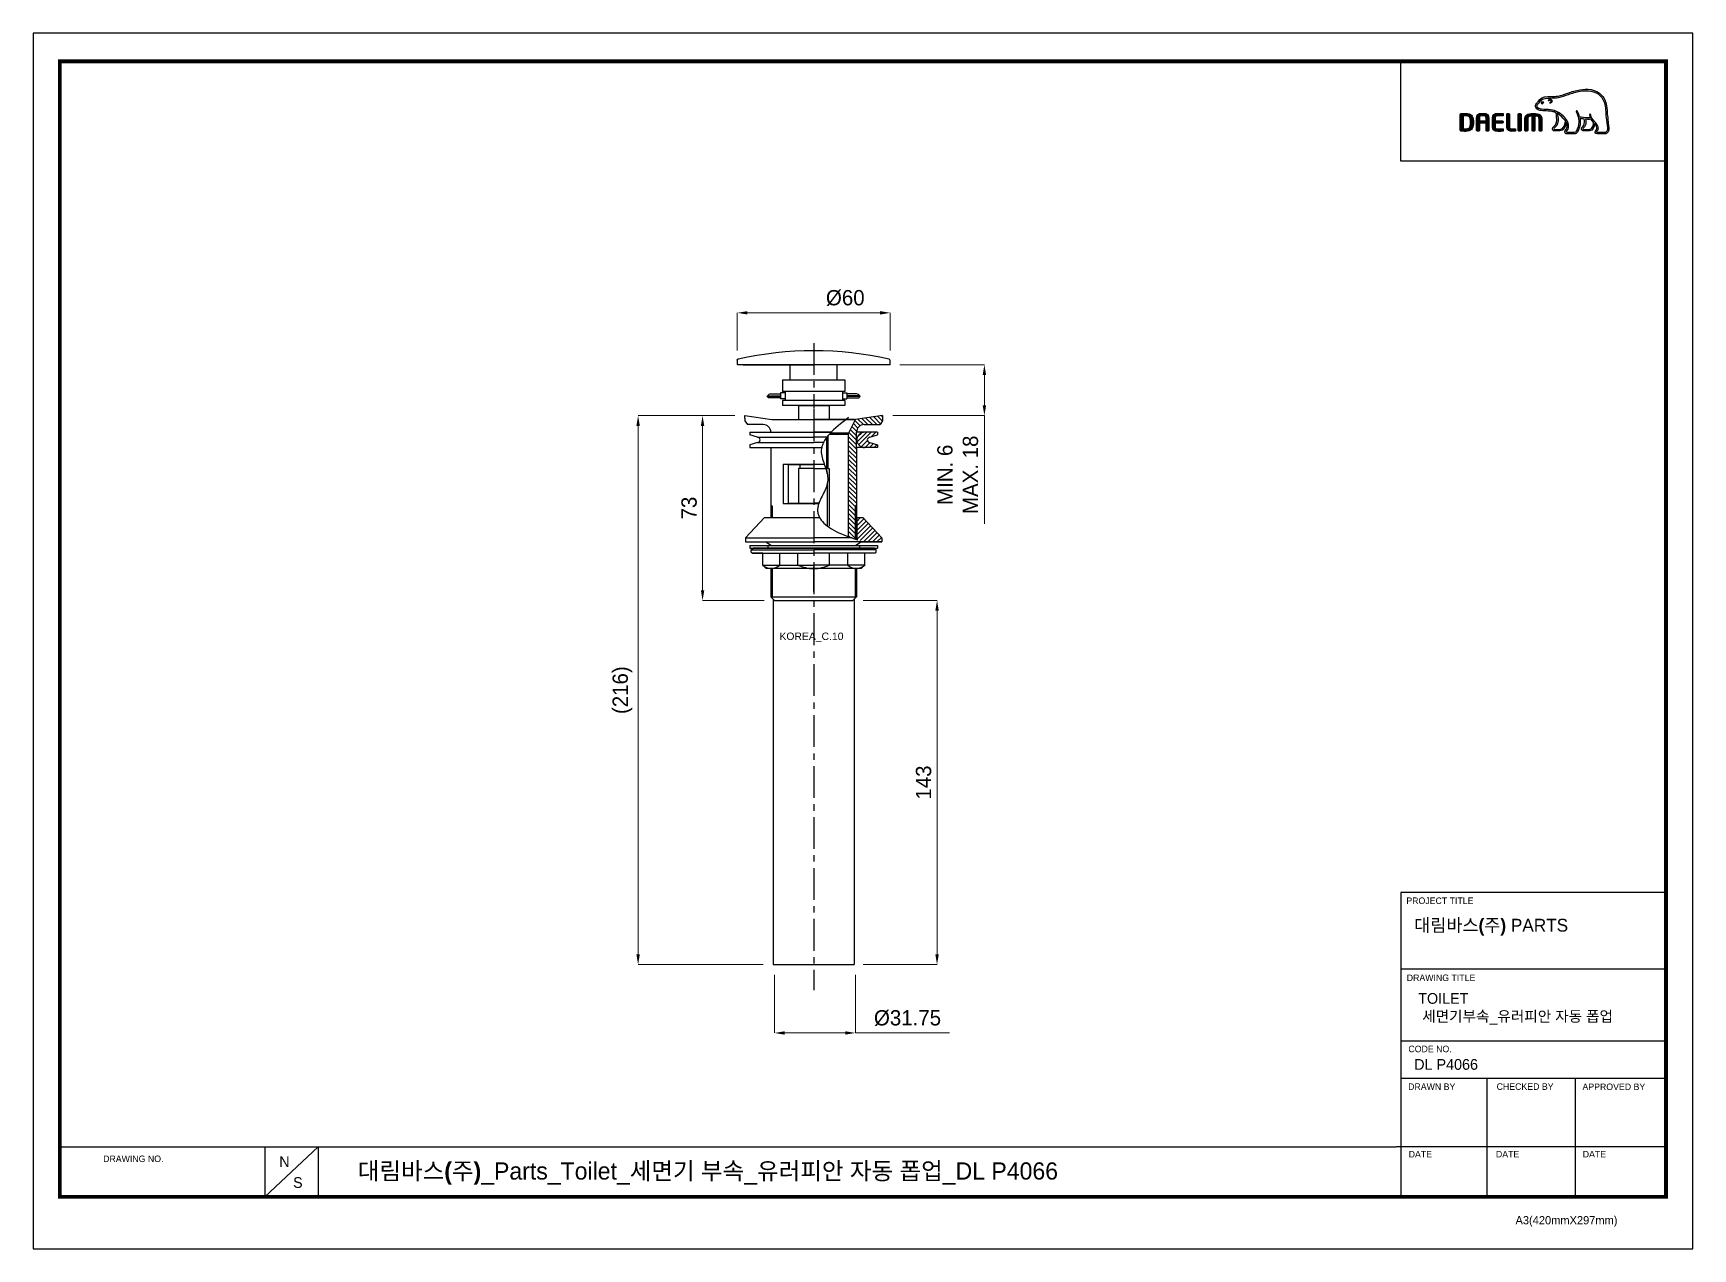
# Model space of a CAD drawing. Extents: x 0 to 651, y 0 to 477.
import ezdxf

# ---------------------------------------------------------------- set-up
doc = ezdxf.new("R2010")
doc.units = 0
doc.header["$LTSCALE"] = 10
doc.header["$MEASUREMENT"] = 0
doc.header["$PDMODE"] = 3
doc.header["$PDSIZE"] = -10
for name, pattern in [('CENTER', [2, 1.25, -0.25, 0.25, -0.25]), ('PHANTOM', [0.8, 0.45, -0.05, 0.1, -0.05, 0.1, -0.05]), ('PHANTOM2', [1.25, 0.625, -0.125, 0.125, -0.125, 0.125, -0.125])]:
    doc.linetypes.add(name, pattern=pattern)
doc.layers.get('0').update_dxf_attribs({"linetype": 'CONTINUOUS'})
doc.layers.get('DEFPOINTS').update_dxf_attribs({"linetype": 'CONTINUOUS'})
for name, color, linetype in [('1', 7, 'CONTINUOUS'), ('DEF_LAYER_ASSEM_MEMBER', 7, 'CONTINUOUS'), ('Layer 1', 7, 'CONTINUOUS'), ('Layer1', 1, 'CENTER'), ('Layer3', 2, 'CONTINUOUS'), ('레이어 1', 7, 'CONTINUOUS')]:
    doc.layers.add(name, color=color, linetype=linetype)
doc.layers.add('외형선', color=3, linetype='CONTINUOUS', lineweight=30)
doc.styles.add('Daelim Dimension', font='')
doc.styles.get("Standard").update_dxf_attribs({"font": ''})
doc.styles.get('Daelim Dimension').set_extended_font_data('나눔고딕')
doc.styles.get('Standard').set_extended_font_data('GulimChe')
doc.dimstyles.new('DEFAULT', dxfattribs={"dimscale": 2, "dimtxt": 2, "dimasz": 2, "dimexe": 0, "dimexo": 2, "dimgap": 1, "dimtad": 1, "dimdec": 0, "dimzin": 9, "dimdsep": 46, "dimtxsty": 'Daelim Dimension', "dimcen": 0.5, "dimclrd": 5, "dimclre": 5, "dimclrt": 256, "dimadec": 1, "dimazin": 0, "dimtfac": 1, "dimtdec": 0, "dimtix": 1, "dimtmove": 0, "dimatfit": 3, "dimfxl": 1, "dimtolj": 1, "dimtzin": 1, "dimlwd": 9, "dimlwe": 9, "dimarcsym": 0})

msp = doc.modelspace()

# ---------------------------------------------------------------- texts
at = {"color": 5, "ltscale": 40, "style": 'Daelim Dimension'}
for s, height, p in [('PROJECT TITLE', 2.56901, (538.628, 135.297)), ('DRAWING TITLE', 2.56901, (538.792, 105.061)), ('CODE NO.', 2.569, (539.437, 77.139)), ('DRAWN BY', 2.569, (539.336, 62.331)), ('CHECKED BY', 2.569, (574.046, 62.376)), ('APPROVED BY', 2.56901, (607.71, 62.293)), ('DRAWING NO.', 2.56901, (27.441, 34.032)), ('DATE', 2.569, (539.537, 35.853)), ('DATE', 2.569, (573.773, 35.853)), ('DATE', 2.569, (607.828, 35.853)), ('A3(420mmX297mm)', 3.24237, (581.453, 9.609))]:
    msp.add_text(s, height=height, dxfattribs=at).set_placement(p)
at = {"attachment_point": 1, "style": 'Daelim Dimension'}
for s, insert, char_height, width in [('{\\fPretendard Variable SemiBold|b0|i0|c129|p2;\\C7;대림바스(주)\\f나눔고딕|b0|i0|c129|p50; }PARTS', (541.683, 129.495), 5.036, 80.93993), (' TOILET\\P  세면기부속_유러피안 자동 폽업', (541.728, 100.349), 4.20412, 88.86379), ('DL P4066', (541.728, 74.457), 4.2041, 70.7511), ('N', (96.529, 36.289), 4.204, 5.86731), ('S', (101.935, 28.112), 4.204, 5.86731)]:
    msp.add_mtext(s, dxfattribs=dict(at, insert=insert, char_height=char_height, width=width))
at = {"color": 2, "insert": (127.34, 33.921), "char_height": 6.75663, "width": 305.05268, "attachment_point": 1, "style": 'Daelim Dimension'}
msp.add_mtext('{\\fPretendard Variable SemiBold|b0|i0|c129|p2;대림바스(주)}_Parts_Toilet_세면기 부속_유러피안 자동 폽업_DL P4066', dxfattribs=at)
at = {"layer": '1', "insert": (292.716, 241.807), "char_height": 2.916, "attachment_point": 1}
msp.add_mtext_dynamic_manual_height_columns('{\\fSwis721 BlkOul BT|b0|i0|c0|p82;KOREA_C.10}', width=20.43066, gutter_width=10.65, heights=[0], dxfattribs=at)

# ---------------------------------------------------------------- blocks, each defined once
blk = doc.blocks.new('*D6')
at = {"color": 5, "lineweight": 9, "ltscale": 0.5, "transparency": 16777216}
for p, q in [((275.17, 326.92), (262.57, 326.92)), ((262.57, 322.92), (262.57, 258.4)), ((286.77, 254.4), (262.57, 254.4))]:
    blk.add_line(p, q, dxfattribs=at)
at = {"color": 5, "ltscale": 0.5, "transparency": 16777216}
for points in [[(261.9, 322.92), (263.24, 322.92), (262.57, 326.92)], [(261.9, 258.4), (263.24, 258.4), (262.57, 254.4)]]:
    blk.add_solid(points, dxfattribs=at)
at = {"layer": 'DEFPOINTS', "color": 0, "ltscale": 0.5, "transparency": 16777216}
for p in [(279.17, 326.92), (262.57, 254.4), (290.77, 254.4)]:
    blk.add_point(p, dxfattribs=at)
at = {"color": 7, "ltscale": 0.5, "transparency": 16777216, "insert": (257.3, 290.66), "char_height": 6, "attachment_point": 5, "rotation": 90, "style": 'Daelim Dimension'}
blk.add_mtext('\\A1;73', dxfattribs=at)
blk = doc.blocks.new('*D5')
at = {"color": 5, "lineweight": 9, "ltscale": 0.5, "transparency": 16777216}
for p, q in [((339.97, 346.92), (373.12, 346.92)), ((373.12, 342.92), (373.12, 330.92)), ((337.17, 326.92), (373.12, 326.92)), ((373.12, 326.92), (373.12, 284.52))]:
    blk.add_line(p, q, dxfattribs=at)
at = {"color": 5, "ltscale": 0.5, "transparency": 16777216}
for points in [[(372.46, 342.92), (373.79, 342.92), (373.12, 346.92)], [(372.46, 330.92), (373.79, 330.92), (373.12, 326.92)]]:
    blk.add_solid(points, dxfattribs=at)
at = {"layer": 'DEFPOINTS', "color": 0, "ltscale": 0.5, "transparency": 16777216}
for p in [(335.97, 346.92), (333.17, 326.92), (373.12, 326.92)]:
    blk.add_point(p, dxfattribs=at)
at = {"color": 7, "ltscale": 0.5, "transparency": 16777216, "insert": (362.67, 303.72), "char_height": 6, "attachment_point": 5, "rotation": 90, "style": 'Daelim Dimension'}
blk.add_mtext('\\A1;MIN. 6\\PMAX. 18', dxfattribs=at)
blk = doc.blocks.new('*D7')
at = {"color": 5, "lineweight": 9, "ltscale": 0.5, "transparency": 16777216}
for p, q in [((275.17, 326.92), (237.28, 326.92)), ((237.28, 322.92), (237.28, 115.5)), ((286.3, 111.5), (237.28, 111.5))]:
    blk.add_line(p, q, dxfattribs=at)
at = {"color": 5, "ltscale": 0.5, "transparency": 16777216}
for points in [[(236.62, 322.92), (237.95, 322.92), (237.28, 326.92)], [(236.62, 115.5), (237.95, 115.5), (237.28, 111.5)]]:
    blk.add_solid(points, dxfattribs=at)
at = {"layer": 'DEFPOINTS', "color": 0, "ltscale": 0.5, "transparency": 16777216}
for p in [(279.17, 326.92), (237.28, 111.5), (290.3, 111.5)]:
    blk.add_point(p, dxfattribs=at)
at = {"color": 7, "ltscale": 0.5, "transparency": 16777216, "insert": (231.17, 219.21), "char_height": 6, "attachment_point": 5, "rotation": 90, "style": 'Daelim Dimension'}
blk.add_mtext('\\A1;(216)', dxfattribs=at)
blk = doc.blocks.new('*D8')
at = {"color": 5, "lineweight": 9, "ltscale": 0.5, "transparency": 16777216}
for p, q in [((325.57, 254.4), (354.55, 254.4)), ((354.55, 250.4), (354.55, 115.5)), ((325.57, 111.5), (354.55, 111.5))]:
    blk.add_line(p, q, dxfattribs=at)
at = {"color": 5, "ltscale": 0.5, "transparency": 16777216}
for points in [[(353.88, 250.4), (355.22, 250.4), (354.55, 254.4)], [(353.88, 115.5), (355.22, 115.5), (354.55, 111.5)]]:
    blk.add_solid(points, dxfattribs=at)
at = {"layer": 'DEFPOINTS', "color": 0, "ltscale": 0.5, "transparency": 16777216}
for p in [(321.57, 254.4), (321.57, 111.5), (354.55, 111.5)]:
    blk.add_point(p, dxfattribs=at)
at = {"color": 7, "ltscale": 0.5, "transparency": 16777216, "insert": (349.28, 182.95), "char_height": 6, "attachment_point": 5, "rotation": 90, "style": 'Daelim Dimension'}
blk.add_mtext('\\A1;143', dxfattribs=at)
blk = doc.blocks.new('*D9')
at = {"color": 5, "lineweight": 9, "ltscale": 0.5, "transparency": 16777216}
for p, q in [((276.17, 352.55), (276.17, 367.27)), ((280.17, 367.27), (332.17, 367.27)), ((336.17, 352.55), (336.17, 367.27))]:
    blk.add_line(p, q, dxfattribs=at)
at = {"color": 5, "ltscale": 0.5, "transparency": 16777216}
for points in [[(280.17, 367.94), (280.17, 366.6), (276.17, 367.27)], [(332.17, 367.94), (332.17, 366.6), (336.17, 367.27)]]:
    blk.add_solid(points, dxfattribs=at)
at = {"layer": 'DEFPOINTS', "color": 0, "ltscale": 0.5, "transparency": 16777216}
for p in [(336.17, 367.27), (276.17, 348.55), (336.17, 348.55)]:
    blk.add_point(p, dxfattribs=at)
at = {"color": 7, "ltscale": 0.5, "transparency": 16777216, "insert": (318.55, 373.1), "char_height": 6, "attachment_point": 5, "style": 'Daelim Dimension'}
blk.add_mtext('\\A1;%%C60', dxfattribs=at)
blk = doc.blocks.new('*D10')
at = {"color": 5, "lineweight": 9, "ltscale": 0.5, "transparency": 16777216}
for p, q in [((290.77, 107.5), (290.77, 84.7)), ((322.52, 107.5), (322.52, 84.7)), ((294.77, 84.7), (318.52, 84.7)), ((322.52, 84.7), (359.4, 84.7))]:
    blk.add_line(p, q, dxfattribs=at)
at = {"color": 5, "ltscale": 0.5, "transparency": 16777216}
for points in [[(294.77, 85.37), (294.77, 84.04), (290.77, 84.7)], [(318.52, 85.37), (318.52, 84.04), (322.52, 84.7)]]:
    blk.add_solid(points, dxfattribs=at)
at = {"layer": 'DEFPOINTS', "color": 0, "ltscale": 0.5, "transparency": 16777216}
for p in [(290.77, 111.5), (322.52, 111.5), (322.52, 84.7)]:
    blk.add_point(p, dxfattribs=at)
at = {"color": 7, "ltscale": 0.5, "transparency": 16777216, "insert": (342.96, 90.54), "char_height": 6, "attachment_point": 5, "style": 'Daelim Dimension'}
blk.add_mtext('\\A1;%%c31.75', dxfattribs=at)

# ---------------------------------------------------------------- dimensions: what is measured, and where the dimension line sits
at = {"ltscale": 0.5}
for base, p1, p2, text, override, picture, middle in [((336.171, 367.269), (276.171, 348.552), (336.171, 348.552), '%%C<>', {"dimtxt": 3, "dimclrt": 7}, '*D9', (318.547, 367.269)), ((322.521, 84.703), (290.771, 111.503), (322.521, 111.503), '%%c<>', {"dimtxt": 3, "dimdec": 2, "dimclrt": 7}, '*D10', (342.959, 84.703))]:
    dim = msp.add_linear_dim(base=base, p1=p1, p2=p2, text=text, dimstyle='DEFAULT', override=override, dxfattribs=at)
    dim.commit()
    dim.dimension.update_dxf_attribs({"geometry": picture, "text_midpoint": middle, "dimtype": 160})
dim = msp.add_linear_dim(base=(373.123, 326.921), p1=(335.971, 346.921), p2=(333.171, 326.921), angle=90, text='MIN. 6\\PMAX. 18', dimstyle='DEFAULT', override={"dimtxt": 3, "dimclrt": 7}, dxfattribs=at)
dim.commit()
dim.dimension.update_dxf_attribs({"geometry": '*D5', "text_midpoint": (373.123, 303.72), "dimtype": 160})
dim = msp.add_linear_dim(base=(237.285, 111.503), p1=(279.171, 326.921), p2=(290.296, 111.503), angle=90, text='(216)', dimstyle='DEFAULT', override={"dimtxt": 3, "dimclrt": 7}, dxfattribs=at)
dim.commit()
dim.dimension.update_dxf_attribs({"geometry": '*D7', "text_midpoint": (231.173, 219.212)})
for base, p1, p2, picture, middle in [((262.572, 254.403), (279.171, 326.921), (290.771, 254.403), '*D6', (257.301, 290.662)), ((354.551, 111.503), (321.571, 254.403), (321.571, 111.503), '*D8', (349.281, 182.953))]:
    dim = msp.add_linear_dim(base=base, p1=p1, p2=p2, angle=90, dimstyle='DEFAULT', override={"dimtxt": 3, "dimclrt": 7}, dxfattribs=at)
    dim.commit()
    dim.dimension.update_dxf_attribs({"geometry": picture, "text_midpoint": middle})

# ---------------------------------------------------------------- hatches: boundary and pattern name
at = {"layer": '1'}
h = msp.add_hatch(dxfattribs=at)
h.set_pattern_fill('ANSI31', color=256, scale=10, angle=90)
h.set_pattern_definition([(135, (271.7598, 52.0529), (-0.8838835, -0.8838835), [])])
edge = h.paths.add_edge_path()
edge.add_line((322.971, 314.421), (322.971, 320.421))
edge.add_arc((325.971, 320.421), 3, 90.182742, 180, ccw=False)
edge.add_line((325.962, 323.421), (332.171, 323.421))
edge.add_line((332.171, 323.421), (333.171, 324.921))
edge.add_line((333.171, 324.921), (333.171, 326.921))
edge.add_line((333.171, 326.921), (322.562, 325.421))
edge.add_line((322.562, 325.421), (319.965, 320.13))
edge.add_arc((320.862, 319.689), 1, 153.853159, 180)
edge.add_line((319.862, 319.689), (319.862, 279.419))
edge.add_spline(control_points=[(319.862, 279.419), (320.31, 279.251), (320.766, 279.085), (321.229, 278.921)], knot_values=[59.3733795, 59.3733795, 59.3733795, 59.3733795, 60.5165772, 60.5165772, 60.5165772, 60.5165772], degree=3, periodic=0)
edge.add_spline(control_points=[(321.229, 278.921), (321.638, 278.777), (322.052, 278.634), (322.471, 278.492)], knot_values=[60.5165772, 60.5165772, 60.5165772, 60.5165772, 61.5254976, 61.5254976, 61.5254976, 61.5254976], degree=3, periodic=0)
edge.add_line((322.471, 278.492), (322.471, 291.421))
edge.add_line((322.471, 291.421), (322.971, 291.921))
edge.add_line((322.971, 291.921), (322.971, 314.421))
h = msp.add_hatch(dxfattribs=at)
h.set_pattern_fill('ANSI31', color=256, scale=10)
h.set_pattern_definition([(45, (-1017.5262, 526.2397), (-0.8838835, 0.8838835), [])])
edge = h.paths.add_edge_path()
edge.add_line((328.171, 318.421), (331.171, 319.421))
edge.add_line((331.171, 319.421), (331.171, 320.421))
edge.add_line((331.171, 320.421), (326.071, 320.421))
edge.add_spline(control_points=[(326.071, 320.421), (320.071, 320.421), (320.071, 314.421), (326.071, 314.421)], knot_values=[0, 0, 0, 0, 1, 1, 1, 1], weights=[1, 0.3333333, 0.3333333, 1], degree=3, periodic=0)
edge.add_line((326.071, 314.421), (331.171, 314.421))
edge.add_line((331.171, 314.421), (331.171, 315.421))
edge.add_line((331.171, 315.421), (328.171, 316.421))
edge.add_arc((328.171, 317.421), 1, 90, 270, ccw=False)
h = msp.add_hatch(dxfattribs=at)
h.set_pattern_fill('ANSI31', color=256, scale=10)
h.set_pattern_definition([(45, (271.7598, 52.0529), (-0.8838835, 0.8838835), [])])
edge = h.paths.add_edge_path()
edge.add_line((325.421, 286.921), (323.071, 286.921))
edge.add_line((323.071, 286.921), (323.071, 278.291))
edge.add_spline(control_points=[(323.071, 278.291), (323.964, 277.996), (324.877, 277.706), (325.807, 277.421)], knot_values=[62.0040833, 62.0040833, 62.0040833, 62.0040833, 64.1281314, 64.1281314, 64.1281314, 64.1281314], degree=3, periodic=0)
edge.add_line((325.807, 277.421), (332.921, 277.421))
edge.add_line((332.921, 277.421), (332.921, 278.921))
edge.add_line((332.921, 278.921), (325.421, 286.921))
at = {"layer": '레이어 1'}
h = msp.add_hatch(color=5, dxfattribs=at)
h.dxf.hatch_style = 1
edge = h.paths.add_edge_path(flags=16)
edge.add_spline(control_points=[(617.136, 438.367), (616.852, 438.053), (616.496, 438.05), (616.481, 438.05), (616.481, 438.05), (613.626, 438.05), (613.626, 438.05), (613.522, 438.05), (613.441, 438.076), (613.39, 438.128), (613.346, 438.17), (613.325, 438.234), (613.325, 438.314), (613.325, 438.475), (613.443, 438.623), (613.568, 438.78), (613.683, 438.929), (613.793, 439.07), (613.855, 439.243), (614.011, 439.664), (613.995, 440.112), (613.808, 440.508), (613.471, 441.223), (612.971, 441.784), (612.487, 442.327), (612.487, 442.327), (612.323, 442.508), (612.323, 442.509), (611.693, 443.211), (611.042, 443.938), (610.99, 444.922), (610.978, 445.117), (610.888, 445.235), (610.763, 445.23), (610.763, 445.23), (610.578, 445.141), (610.574, 445.141), (610.524, 445.086), (610.496, 445.004), (610.496, 444.91), (610.496, 444.91), (610.498, 444.876), (610.498, 444.876), (610.523, 444.52), (610.608, 444.171), (610.757, 443.808), (610.757, 443.808), (610.772, 443.772), (610.772, 443.772), (610.772, 443.772), (610.733, 443.77), (610.733, 443.77), (608.901, 443.698), (607.105, 444.044), (606.576, 444.171), (606.251, 445.482), (605.722, 446.351), (605.699, 446.387), (605.658, 446.456), (605.593, 446.508), (605.53, 446.526), (605.53, 446.526), (605.375, 446.503), (605.356, 446.5), (605.343, 446.481), (605.316, 446.445), (605.257, 446.365), (605.257, 446.365), (605.249, 446.301), (605.249, 446.301), (605.249, 446.301), (605.298, 446.128), (605.298, 446.128), (605.338, 446.059), (606.279, 444.411), (606.279, 442.228), (606.279, 440.881), (605.925, 439.611), (605.227, 438.452), (605.06, 438.174), (604.841, 438.05), (604.514, 438.05), (604.514, 438.05), (601.7, 438.05), (601.7, 438.05), (601.607, 438.05), (601.412, 438.116), (601.412, 438.319), (601.412, 438.431), (601.516, 438.615), (601.69, 438.809), (602.862, 440.115), (602.186, 442.154), (601.061, 443.498), (599.975, 444.793), (598.203, 446.424), (595.927, 446.829), (595.12, 446.97), (593.795, 447.049), (592.724, 447.112), (592.724, 447.112), (591.642, 447.176), (591.642, 447.176), (591.087, 447.219), (590.169, 447.56), (589.89, 448.089), (589.772, 448.308), (589.785, 448.531), (589.933, 448.786), (590.026, 448.94), (590.154, 449.073), (590.315, 449.234), (590.493, 449.414), (590.676, 449.6), (590.818, 449.846), (590.818, 449.846), (590.859, 449.923), (590.859, 449.923), (591.402, 450.962), (592.522, 451.511), (594.187, 451.555), (594.187, 451.555), (595.127, 451.566), (595.127, 451.566), (596.158, 451.571), (597.328, 451.577), (598.29, 451.784), (599.64, 452.074), (600.995, 452.537), (602.191, 452.945), (602.191, 452.945), (602.229, 452.957), (602.229, 452.957), (603.708, 453.463), (605.237, 453.986), (606.8, 454.24), (609.302, 454.654), (612.738, 454.641), (614.9, 452.214), (615.899, 451.091), (616.514, 449.545), (616.726, 447.62), (616.726, 447.62), (616.718, 447.627), (616.711, 447.633), (616.728, 447.595), (616.744, 447.379), (616.833, 446.155), (616.859, 445.566), (616.886, 444.957), (617.04, 443.828), (617.04, 443.828), (617.476, 440.05), (617.476, 440.05), (617.476, 440.05), (617.502, 439.591), (617.502, 439.591), (617.502, 439.049), (617.379, 438.637), (617.136, 438.367)], knot_values=[0, 0, 0, 0, 1, 1, 1, 2, 2, 2, 3, 3, 3, 4, 4, 4, 5, 5, 5, 6, 6, 6, 7, 7, 7, 8, 8, 8, 9, 9, 9, 10, 10, 10, 11, 11, 11, 12, 12, 12, 13, 13, 13, 14, 14, 14, 15, 15, 15, 16, 16, 16, 17, 17, 17, 18, 18, 18, 19, 19, 19, 20, 20, 20, 21, 21, 21, 22, 22, 22, 23, 23, 23, 24, 24, 24, 25, 25, 25, 26, 26, 26, 27, 27, 27, 28, 28, 28, 29, 29, 29, 30, 30, 30, 31, 31, 31, 32, 32, 32, 33, 33, 33, 34, 34, 34, 35, 35, 35, 36, 36, 36, 37, 37, 37, 38, 38, 38, 39, 39, 39, 40, 40, 40, 41, 41, 41, 42, 42, 42, 43, 43, 43, 44, 44, 44, 45, 45, 45, 46, 46, 46, 47, 47, 47, 48, 48, 48, 49, 49, 49, 50, 50, 50, 51, 51, 51, 52, 52, 52, 53, 53, 53, 53], degree=3, periodic=0)
edge = h.paths.add_edge_path(flags=16)
edge.add_spline(control_points=[(610.538, 439.183), (610.538, 439.183), (608.209, 439.183), (608.209, 439.183), (608.037, 439.183), (607.901, 439.321), (607.901, 439.496), (607.901, 439.618), (608.007, 439.774), (608.108, 439.881), (608.582, 440.334), (609.066, 440.959), (609.066, 442.144), (609.066, 442.144), (609.036, 442.682), (609.036, 442.684), (609.036, 442.684), (608.95, 443.208), (608.95, 443.208), (608.95, 443.208), (608.944, 443.24), (608.944, 443.24), (608.944, 443.24), (608.979, 443.238), (608.979, 443.238), (609.413, 443.207), (610.258, 443.16), (611.064, 443.198), (611.269, 442.872), (611.599, 442.453), (612.081, 441.895), (612.059, 441.617), (611.829, 439.183), (610.538, 439.183)], knot_values=[0, 0, 0, 0, 1, 1, 1, 2, 2, 2, 3, 3, 3, 4, 4, 4, 5, 5, 5, 6, 6, 6, 7, 7, 7, 8, 8, 8, 9, 9, 9, 10, 10, 10, 11, 11, 11, 11], degree=3, periodic=0)
edge = h.paths.add_edge_path(flags=16)
edge.add_spline(control_points=[(598.855, 439.183), (598.855, 439.183), (596.811, 439.183), (596.811, 439.183), (596.658, 439.183), (596.493, 439.309), (596.493, 439.496), (596.493, 439.609), (596.588, 439.749), (596.761, 439.889), (597.278, 440.301), (598.062, 440.924), (598.147, 442.646), (598.147, 442.646), (598.159, 443.115), (598.159, 443.115), (598.159, 443.848), (597.991, 444.732), (597.832, 445.522), (597.832, 445.522), (597.806, 445.602), (597.806, 445.602), (597.806, 445.602), (597.873, 445.55), (597.873, 445.55), (598.177, 445.362), (599.847, 444.231), (601.031, 442.56), (600.933, 441.769), (600.487, 439.183), (598.855, 439.183)], knot_values=[0, 0, 0, 0, 1, 1, 1, 2, 2, 2, 3, 3, 3, 4, 4, 4, 5, 5, 5, 6, 6, 6, 7, 7, 7, 8, 8, 8, 9, 9, 9, 10, 10, 10, 10], degree=3, periodic=0)
edge = h.paths.add_edge_path()
edge.add_spline(control_points=[(618.053, 440.107), (618.052, 440.112), (617.619, 443.906), (617.619, 443.906), (617.458, 445.04), (617.435, 445.644), (617.414, 446.18), (617.414, 446.18), (617.307, 447.678), (617.307, 447.679), (617.079, 449.729), (616.415, 451.385), (615.334, 452.596), (612.998, 455.22), (609.352, 455.248), (606.704, 454.811), (605.08, 454.543), (603.527, 454.013), (602.027, 453.499), (602.027, 453.499), (601.978, 453.482), (601.978, 453.482), (600.805, 453.082), (599.473, 452.626), (598.167, 452.348), (597.269, 452.156), (596.145, 452.147), (595.151, 452.142), (595.151, 452.142), (594.168, 452.13), (594.168, 452.13), (592.28, 452.084), (590.993, 451.43), (590.343, 450.187), (590.343, 450.187), (590.314, 450.134), (590.314, 450.134), (590.207, 449.945), (590.047, 449.785), (589.904, 449.642), (589.747, 449.484), (589.57, 449.306), (589.435, 449.076), (589.299, 448.845), (589.23, 448.612), (589.23, 448.383), (589.23, 448.19), (589.279, 448), (589.376, 447.819), (589.777, 447.061), (590.923, 446.652), (591.606, 446.603), (591.606, 446.603), (592.612, 446.54), (592.636, 446.538), (593.642, 446.481), (595.02, 446.402), (595.824, 446.259), (596.294, 446.176), (596.829, 446.008), (597.321, 445.776), (597.356, 445.648), (597.612, 444.512), (597.612, 443.115), (597.612, 443.115), (597.601, 442.671), (597.601, 442.671), (597.527, 441.198), (596.884, 440.683), (596.414, 440.307), (596.366, 440.269), (595.947, 439.921), (595.917, 439.502), (595.895, 439.265), (595.963, 439.049), (596.107, 438.893), (596.263, 438.725), (596.5, 438.64), (596.811, 438.64), (596.811, 438.64), (598.855, 438.64), (598.855, 438.64), (600.384, 438.64), (601.141, 440.287), (601.371, 441.83), (601.371, 441.83), (601.376, 442.047), (601.376, 442.047), (601.376, 442.047), (601.439, 441.938), (601.439, 441.938), (601.635, 441.502), (601.753, 440.98), (601.753, 440.587), (601.753, 440.035), (601.583, 439.553), (601.258, 439.194), (601.176, 439.113), (600.767, 438.689), (600.767, 438.266), (600.767, 438.266), (600.771, 438.196), (600.771, 438.196), (600.829, 437.696), (601.234, 437.473), (601.61, 437.473), (601.61, 437.473), (604.514, 437.473), (604.514, 437.473), (605.038, 437.473), (605.456, 437.709), (605.724, 438.154), (606.464, 439.381), (606.838, 440.714), (606.838, 442.114), (606.838, 442.551), (606.797, 443.017), (606.716, 443.501), (606.716, 443.501), (606.709, 443.54), (606.709, 443.54), (606.709, 443.54), (606.748, 443.532), (606.748, 443.532), (607.097, 443.464), (607.659, 443.366), (608.354, 443.291), (608.354, 443.291), (608.374, 443.289), (608.374, 443.289), (608.374, 443.289), (608.468, 442.757), (608.468, 442.757), (608.468, 442.757), (608.488, 442.63), (608.488, 442.628), (608.488, 442.628), (608.516, 442.157), (608.516, 442.157), (608.516, 441.027), (608.003, 440.535), (607.727, 440.272), (607.723, 440.268), (607.338, 439.877), (607.296, 439.53), (607.296, 439.53), (607.283, 439.423), (607.283, 439.423), (607.283, 439.314), (607.311, 439.1), (607.501, 438.903), (607.669, 438.728), (607.929, 438.64), (608.275, 438.64), (608.275, 438.64), (610.538, 438.64), (610.538, 438.64), (611.912, 438.64), (612.326, 440.387), (612.492, 441.366), (612.492, 441.366), (612.5, 441.467), (612.5, 441.467), (612.5, 441.467), (612.554, 441.393), (612.554, 441.393), (612.871, 440.988), (613.149, 440.538), (613.283, 440.259), (613.353, 440.113), (613.391, 439.951), (613.391, 439.789), (613.391, 439.789), (613.34, 439.462), (613.34, 439.462), (613.287, 439.284), (613.166, 439.12), (613.047, 438.962), (612.873, 438.736), (612.693, 438.501), (612.693, 438.216), (612.693, 438.216), (612.71, 438.059), (612.71, 438.059), (612.793, 437.681), (613.099, 437.473), (613.572, 437.473), (613.572, 437.473), (616.479, 437.473), (616.479, 437.473), (616.543, 437.473), (617.111, 437.487), (617.556, 437.968), (617.911, 438.353), (618.084, 438.882), (618.084, 439.584), (618.084, 439.584), (618.053, 440.105), (618.053, 440.107)], knot_values=[0, 0, 0, 0, 1, 1, 1, 2, 2, 2, 3, 3, 3, 4, 4, 4, 5, 5, 5, 6, 6, 6, 7, 7, 7, 8, 8, 8, 9, 9, 9, 10, 10, 10, 11, 11, 11, 12, 12, 12, 13, 13, 13, 14, 14, 14, 15, 15, 15, 16, 16, 16, 17, 17, 17, 18, 18, 18, 19, 19, 19, 20, 20, 20, 21, 21, 21, 22, 22, 22, 23, 23, 23, 24, 24, 24, 25, 25, 25, 26, 26, 26, 27, 27, 27, 28, 28, 28, 29, 29, 29, 30, 30, 30, 31, 31, 31, 32, 32, 32, 33, 33, 33, 34, 34, 34, 35, 35, 35, 36, 36, 36, 37, 37, 37, 38, 38, 38, 39, 39, 39, 40, 40, 40, 41, 41, 41, 42, 42, 42, 43, 43, 43, 44, 44, 44, 45, 45, 45, 46, 46, 46, 47, 47, 47, 48, 48, 48, 49, 49, 49, 50, 50, 50, 51, 51, 51, 52, 52, 52, 53, 53, 53, 54, 54, 54, 55, 55, 55, 56, 56, 56, 57, 57, 57, 58, 58, 58, 59, 59, 59, 60, 60, 60, 61, 61, 61, 62, 62, 62, 63, 63, 63, 64, 64, 64, 65, 65, 65, 66, 66, 66, 66], degree=3, periodic=0)
edge = h.paths.add_edge_path(flags=0)
edge.add_spline(control_points=[(591.557, 449.918), (591.557, 449.918), (591.979, 450.109), (592.503, 449.907), (592.503, 449.907), (592.568, 449.88), (592.484, 449.76), (592.229, 449.417), (591.977, 449.343), (591.977, 449.343), (591.977, 449.343), (591.795, 449.279), (591.693, 449.403), (591.486, 449.646), (591.479, 449.787), (591.479, 449.787), (591.479, 449.787), (591.458, 449.892), (591.557, 449.918)], knot_values=[0, 0, 0, 0, 1, 1, 1, 2, 2, 2, 3, 3, 3, 4, 4, 4, 5, 5, 5, 6, 6, 6, 6], degree=3, periodic=0)
edge = h.paths.add_edge_path(flags=0)
edge.add_spline(control_points=[(594.347, 450.696), (594.284, 450.627), (594.279, 450.512), (594.347, 450.451), (594.413, 450.392), (594.526, 450.408), (594.589, 450.477), (594.623, 450.512), (594.97, 450.924), (595.269, 450.713), (595.379, 450.635), (595.424, 450.523), (595.408, 450.379), (595.382, 450.148), (595.182, 449.886), (595.042, 449.796), (594.963, 449.748), (594.912, 449.646), (594.949, 449.563), (594.986, 449.481), (595.09, 449.456), (595.175, 449.495), (595.425, 449.615), (595.741, 450.016), (595.785, 450.389), (595.813, 450.649), (595.697, 450.862), (595.489, 451.005), (595.042, 451.323), (594.535, 450.898), (594.347, 450.696)], knot_values=[0, 0, 0, 0, 1, 1, 1, 2, 2, 2, 3, 3, 3, 4, 4, 4, 5, 5, 5, 6, 6, 6, 7, 7, 7, 8, 8, 8, 9, 9, 9, 10, 10, 10, 10], degree=3, periodic=0)
edge = h.paths.add_edge_path(flags=0)
edge.add_spline(control_points=[(594.29, 450.386), (594.29, 450.386), (594.29, 450.386), (594.29, 450.386), (594.29, 450.386), (594.29, 450.386), (594.29, 450.386)], knot_values=[0, 0, 0, 0, 1, 1, 1, 2, 2, 2, 2], degree=3, periodic=0)
h = msp.add_hatch(color=5, dxfattribs=at)
h.dxf.hatch_style = 2
edge = h.paths.add_edge_path()
edge.add_spline(control_points=[(591.557, 449.918), (591.557, 449.918), (591.979, 450.109), (592.503, 449.907), (592.503, 449.907), (592.568, 449.88), (592.484, 449.76), (592.229, 449.417), (591.977, 449.343), (591.977, 449.343), (591.977, 449.343), (591.795, 449.279), (591.693, 449.403), (591.486, 449.646), (591.479, 449.787), (591.479, 449.787), (591.479, 449.787), (591.458, 449.892), (591.557, 449.918)], knot_values=[0, 0, 0, 0, 1, 1, 1, 2, 2, 2, 3, 3, 3, 4, 4, 4, 5, 5, 5, 6, 6, 6, 6], degree=3, periodic=0)
h = msp.add_hatch(color=5, dxfattribs=at)
h.dxf.hatch_style = 2
edge = h.paths.add_edge_path()
edge.add_spline(control_points=[(594.347, 450.696), (594.284, 450.627), (594.279, 450.512), (594.347, 450.451), (594.413, 450.392), (594.526, 450.408), (594.589, 450.477), (594.623, 450.512), (594.97, 450.924), (595.269, 450.713), (595.379, 450.635), (595.424, 450.523), (595.408, 450.379), (595.382, 450.148), (595.182, 449.886), (595.042, 449.796), (594.963, 449.748), (594.912, 449.646), (594.949, 449.563), (594.986, 449.481), (595.09, 449.456), (595.175, 449.495), (595.425, 449.615), (595.741, 450.016), (595.785, 450.389), (595.813, 450.649), (595.697, 450.862), (595.489, 451.005), (595.042, 451.323), (594.535, 450.898), (594.347, 450.696)], knot_values=[0, 0, 0, 0, 1, 1, 1, 2, 2, 2, 3, 3, 3, 4, 4, 4, 5, 5, 5, 6, 6, 6, 7, 7, 7, 8, 8, 8, 9, 9, 9, 10, 10, 10, 10], degree=3, periodic=0)
h = msp.add_hatch(color=5, dxfattribs=at)
h.dxf.hatch_style = 2
edge = h.paths.add_edge_path()
edge.add_spline(control_points=[(563.818, 441.401), (563.818, 440.075), (563.213, 439.43), (561.967, 439.43), (561.967, 439.43), (561.115, 439.445), (560.893, 439.449), (560.893, 439.449), (560.893, 444.534), (560.893, 444.534), (561.335, 444.578), (561.962, 444.586), (561.968, 444.586), (563.247, 444.586), (563.818, 443.978), (563.818, 442.616), (563.818, 442.616), (563.818, 441.401), (563.818, 441.401)], knot_values=[0, 0, 0, 0, 1, 1, 1, 2, 2, 2, 3, 3, 3, 4, 4, 4, 5, 5, 5, 6, 6, 6, 6], degree=3, periodic=0)
edge = h.paths.add_edge_path()
edge.add_spline(control_points=[(561.967, 445.541), (561.276, 445.541), (560.379, 445.499), (560.085, 445.451), (559.901, 445.42), (559.783, 445.283), (559.783, 445.101), (559.783, 445.101), (559.783, 438.915), (559.783, 438.915), (559.783, 438.724), (559.902, 438.59), (560.094, 438.564), (560.372, 438.517), (561.266, 438.475), (561.967, 438.475), (563.898, 438.475), (564.918, 439.487), (564.918, 441.401), (564.918, 441.401), (564.918, 442.616), (564.918, 442.616), (564.918, 444.53), (563.898, 445.541), (561.967, 445.541)], knot_values=[0, 0, 0, 0, 1, 1, 1, 2, 2, 2, 3, 3, 3, 4, 4, 4, 5, 5, 5, 6, 6, 6, 7, 7, 7, 8, 8, 8, 8], degree=3, periodic=0)
h = msp.add_hatch(color=5, dxfattribs=at)
h.dxf.hatch_style = 2
edge = h.paths.add_edge_path()
edge.add_spline(control_points=[(569.897, 442.623), (569.897, 442.623), (567.294, 442.623), (567.294, 442.623), (567.294, 442.72), (567.294, 443.552), (567.294, 443.552), (567.294, 444.419), (567.552, 444.567), (568.326, 444.567), (568.326, 444.567), (568.865, 444.567), (568.865, 444.567), (569.639, 444.567), (569.897, 444.419), (569.897, 443.552), (569.897, 443.552), (569.897, 442.72), (569.897, 442.623)], knot_values=[0, 0, 0, 0, 1, 1, 1, 2, 2, 2, 3, 3, 3, 4, 4, 4, 5, 5, 5, 6, 6, 6, 6], degree=3, periodic=0)
edge = h.paths.add_edge_path()
edge.add_spline(control_points=[(568.865, 445.541), (568.865, 445.541), (568.326, 445.541), (568.326, 445.541), (566.851, 445.541), (566.194, 444.928), (566.194, 443.552), (566.194, 443.552), (566.194, 438.844), (566.194, 438.844), (566.194, 438.678), (566.328, 438.538), (566.487, 438.538), (566.487, 438.538), (567.002, 438.538), (567.002, 438.538), (567.184, 438.538), (567.294, 438.693), (567.294, 438.844), (567.294, 438.844), (567.294, 441.549), (567.294, 441.655), (567.294, 441.655), (569.897, 441.655), (569.897, 441.655), (569.897, 441.549), (569.897, 438.844), (569.897, 438.844), (569.897, 438.675), (570.03, 438.538), (570.194, 438.538), (570.194, 438.538), (570.702, 438.538), (570.702, 438.538), (570.881, 438.538), (571.001, 438.696), (571.001, 438.844), (571.001, 438.844), (571.001, 443.552), (571.001, 443.552), (571.001, 444.928), (570.342, 445.541), (568.865, 445.541)], knot_values=[0, 0, 0, 0, 1, 1, 1, 2, 2, 2, 3, 3, 3, 4, 4, 4, 5, 5, 5, 6, 6, 6, 7, 7, 7, 8, 8, 8, 9, 9, 9, 10, 10, 10, 11, 11, 11, 12, 12, 12, 13, 13, 13, 14, 14, 14, 14], degree=3, periodic=0)
h = msp.add_hatch(color=5, dxfattribs=at)
h.dxf.hatch_style = 2
edge = h.paths.add_edge_path()
edge.add_spline(control_points=[(572.4, 443.742), (572.4, 443.742), (572.4, 440.276), (572.4, 440.276), (572.4, 439.064), (573.092, 438.475), (574.517, 438.475), (575.146, 438.475), (576.002, 438.487), (576.344, 438.519), (576.339, 438.519), (576.51, 438.535), (576.51, 438.535), (576.51, 438.535), (576.559, 438.54), (576.559, 438.54), (576.559, 438.54), (576.559, 439.467), (576.559, 439.467), (576.559, 439.467), (574.525, 439.467), (574.525, 439.467), (573.505, 439.467), (573.505, 439.755), (573.505, 440.276), (573.505, 440.276), (573.505, 441.561), (573.505, 441.661), (573.61, 441.661), (576.24, 441.661), (576.24, 441.661), (576.413, 441.661), (576.553, 441.798), (576.553, 441.966), (576.553, 441.966), (576.553, 442.31), (576.553, 442.31), (576.553, 442.479), (576.413, 442.616), (576.24, 442.616), (576.24, 442.616), (573.61, 442.616), (573.505, 442.616), (573.505, 442.716), (573.505, 443.742), (573.505, 443.742), (573.505, 444.263), (573.505, 444.55), (574.525, 444.55), (574.525, 444.55), (576.559, 444.541), (576.559, 444.541), (576.559, 444.541), (576.559, 445.463), (576.559, 445.463), (576.559, 445.463), (576.343, 445.486), (576.343, 445.486), (575.943, 445.522), (575.025, 445.541), (574.517, 445.541), (573.092, 445.541), (572.4, 444.953), (572.4, 443.742)], knot_values=[0, 0, 0, 0, 1, 1, 1, 2, 2, 2, 3, 3, 3, 4, 4, 4, 5, 5, 5, 6, 6, 6, 7, 7, 7, 8, 8, 8, 9, 9, 9, 10, 10, 10, 11, 11, 11, 12, 12, 12, 13, 13, 13, 14, 14, 14, 15, 15, 15, 16, 16, 16, 17, 17, 17, 18, 18, 18, 19, 19, 19, 20, 20, 20, 21, 21, 21, 21], degree=3, periodic=0)
h = msp.add_hatch(color=5, dxfattribs=at)
h.dxf.hatch_style = 2
edge = h.paths.add_edge_path()
edge.add_spline(control_points=[(578.326, 445.478), (578.156, 445.478), (578.011, 445.338), (578.011, 445.171), (578.011, 445.171), (578.011, 440.276), (578.011, 440.276), (578.011, 438.681), (579.101, 438.475), (580.049, 438.475), (580.745, 438.475), (580.923, 438.505), (581.129, 438.539), (581.129, 438.539), (581.249, 438.558), (581.249, 438.558), (581.248, 438.557), (581.408, 438.577), (581.408, 438.577), (581.408, 438.577), (581.456, 438.584), (581.456, 438.584), (581.456, 438.584), (581.456, 439.467), (581.456, 439.467), (581.456, 439.467), (580.059, 439.467), (580.059, 439.467), (579.115, 439.467), (579.115, 439.824), (579.115, 440.17), (579.115, 440.17), (579.115, 445.171), (579.115, 445.171), (579.115, 445.338), (578.972, 445.478), (578.802, 445.478), (578.802, 445.478), (578.326, 445.478), (578.326, 445.478)], knot_values=[0, 0, 0, 0, 1, 1, 1, 2, 2, 2, 3, 3, 3, 4, 4, 4, 5, 5, 5, 6, 6, 6, 7, 7, 7, 8, 8, 8, 9, 9, 9, 10, 10, 10, 11, 11, 11, 12, 12, 12, 13, 13, 13, 13], degree=3, periodic=0)
h = msp.add_hatch(color=5, dxfattribs=at)
h.dxf.hatch_style = 2
edge = h.paths.add_edge_path()
edge.add_spline(control_points=[(582.821, 445.478), (582.638, 445.478), (582.528, 445.326), (582.528, 445.18), (582.528, 445.18), (582.528, 438.844), (582.528, 438.844), (582.528, 438.675), (582.66, 438.538), (582.821, 438.538), (582.821, 438.538), (583.335, 438.538), (583.335, 438.538), (583.52, 438.538), (583.63, 438.693), (583.63, 438.844), (583.63, 438.844), (583.63, 445.18), (583.63, 445.18), (583.63, 445.347), (583.501, 445.478), (583.335, 445.478), (583.335, 445.478), (582.821, 445.478), (582.821, 445.478)], knot_values=[0, 0, 0, 0, 1, 1, 1, 2, 2, 2, 3, 3, 3, 4, 4, 4, 5, 5, 5, 6, 6, 6, 7, 7, 7, 8, 8, 8, 8], degree=3, periodic=0)
h = msp.add_hatch(color=5, dxfattribs=at)
h.dxf.hatch_style = 2
edge = h.paths.add_edge_path()
edge.add_spline(control_points=[(585.111, 442.744), (585.111, 442.744), (585.111, 438.844), (585.111, 438.844), (585.111, 438.675), (585.244, 438.538), (585.407, 438.538), (585.407, 438.538), (585.928, 438.538), (585.928, 438.538), (586.113, 438.538), (586.223, 438.693), (586.223, 438.844), (586.223, 438.844), (586.223, 442.647), (586.223, 442.647), (586.223, 444.324), (586.507, 444.487), (587.925, 444.491), (587.925, 444.388), (587.925, 438.844), (587.925, 438.844), (587.925, 438.669), (588.051, 438.538), (588.218, 438.538), (588.218, 438.538), (588.731, 438.538), (588.731, 438.538), (588.914, 438.538), (589.024, 438.693), (589.024, 438.844), (589.024, 438.844), (589.024, 444.371), (589.024, 444.48), (589.687, 444.478), (590.153, 444.423), (590.406, 444.171), (590.672, 443.905), (590.724, 443.41), (590.724, 442.647), (590.724, 442.647), (590.724, 438.844), (590.724, 438.844), (590.724, 438.678), (590.859, 438.538), (591.019, 438.538), (591.019, 438.538), (591.544, 438.538), (591.544, 438.538), (591.725, 438.538), (591.838, 438.697), (591.838, 438.844), (591.838, 438.844), (591.838, 442.744), (591.838, 442.744), (591.838, 445.107), (591, 445.508), (588.481, 445.508), (585.953, 445.508), (585.111, 445.107), (585.111, 442.744)], knot_values=[0, 0, 0, 0, 1, 1, 1, 2, 2, 2, 3, 3, 3, 4, 4, 4, 5, 5, 5, 6, 6, 6, 7, 7, 7, 8, 8, 8, 9, 9, 9, 10, 10, 10, 11, 11, 11, 12, 12, 12, 13, 13, 13, 14, 14, 14, 15, 15, 15, 16, 16, 16, 17, 17, 17, 18, 18, 18, 19, 19, 19, 20, 20, 20, 20], degree=3, periodic=0)

# ---------------------------------------------------------------- linework, layer by layer
at = {"color": 5, "ltscale": 0.5}
for p, q in [((536.425, 426.738), (536.425, 465.925)), ((536.425, 139.825), (536.425, 19.796))]:
    msp.add_line(p, q, dxfattribs=at)
at = {"color": 5}
for p, q in [((598.764, 438.64), (598.764, 438.64)), ((10.468, 39.967), (534.655, 39.967))]:
    msp.add_line(p, q, dxfattribs=at)
at = {"color": 5, "ltscale": 40}
for p, q in [((640.468, 426.738), (536.425, 426.738)), ((640.468, 139.825), (536.425, 139.825)), ((640.468, 109.752), (536.425, 109.752)), ((640.468, 109.752), (536.425, 109.752)), ((640.468, 81.463), (536.425, 81.463)), ((640.468, 81.463), (536.425, 81.463)), ((640.468, 66.872), (536.425, 66.872)), ((640.468, 66.872), (536.425, 66.872)), ((570.219, 66.872), (570.219, 20.425)), ((604.902, 66.872), (604.902, 20.425)), ((90.819, 39.967), (90.819, 20.351)), ((90.819, 39.967), (90.819, 20.351)), ((111.813, 39.967), (90.819, 20.351)), ((111.813, 39.967), (90.819, 20.351)), ((111.813, 39.967), (111.813, 20.351)), ((111.813, 39.967), (111.813, 20.351)), ((640.468, 40.041), (534.781, 40.041)), ((640.468, 40.041), (537.236, 40.041)), ((640.468, 20.425), (551.303, 20.425))]:
    msp.add_line(p, q, dxfattribs=at)
at = {"color": 1, "linetype": 'CENTER', "lineweight": 30}
msp.add_line((306.171, 355.409), (306.171, 329.693), dxfattribs=at)
at = {"color": 6, "linetype": 'PHANTOM'}
msp.add_line((276.171, 348.746), (276.171, 348.949), dxfattribs=at)
for p, q in [((276.171, 348.552), (276.171, 347.121)), ((335.971, 346.921), (276.371, 346.921)), ((278.532, 346.921), (306.171, 346.921)), ((296.921, 340.921), (296.921, 346.921)), ((315.421, 340.921), (315.421, 346.921)), ((336.171, 347.121), (336.171, 348.552)), ((287.921, 334.421), (288.066, 334.671)), ((288.421, 333.921), (287.921, 334.421)), ((287.921, 334.421), (293.171, 334.421)), ((288.066, 334.671), (293.171, 334.671)), ((293.171, 333.921), (288.421, 333.921)), ((324.277, 334.671), (319.171, 334.671)), ((324.421, 334.421), (319.171, 334.421)), ((319.171, 333.921), (323.921, 333.921)), ((323.921, 333.921), (324.421, 334.421)), ((324.421, 334.421), (324.277, 334.671)), ((279.171, 325.921), (279.171, 326.921)), ((279.171, 326.921), (289.78, 325.421)), ((333.171, 326.921), (322.562, 325.421)), ((289.78, 325.421), (322.562, 325.421)), ((292.921, 325.421), (319.421, 325.421)), ((281.171, 275.921), (281.171, 274.921)), ((281.171, 275.921), (331.171, 275.921)), ((281.171, 274.921), (331.171, 274.921)), ((288.171, 275.921), (288.171, 274.921)), ((324.171, 275.921), (324.171, 274.921)), ((331.171, 275.921), (331.171, 274.921)), ((282.071, 272.921), (281.671, 273.321)), ((330.271, 272.921), (330.671, 273.321))]:
    msp.add_line(p, q)
at = {"color": 1, "linetype": 'CENTER'}
msp.add_line((306.171, 329.421), (306.171, 101.533), dxfattribs=at)
at = {"ltscale": 0.5}
msp.add_line((10.468, 20.425), (10.468, 20.425), dxfattribs=at)
msp.add_lwpolyline([(0, 0), (651, 0), (651, 477), (0, 477)], close=True, dxfattribs=at)
at = {"color": 5, "linetype": 'ByBlock', "lineweight": 200, "const_width": 1.5}
msp.add_lwpolyline([(10.468, 20.425), (640.468, 20.425), (640.468, 465.925), (10.468, 465.925)], close=True, dxfattribs=at)
for centre, radius, start, end in [((306.171, 221.1), 131.321, 76.967823, 103.032177), ((276.671, 348.552), 0.5, 103.032177, 180), ((276.371, 347.121), 0.2, 180, 270), ((335.671, 348.552), 0.5, 0, 76.967823), ((335.971, 347.121), 0.2, 270, 0), ((289.365, 333.921), 1.5, 90, 150), ((322.978, 333.921), 1.5, 30, 90), ((284.171, 317.421), 1, 270, 90), ((328.171, 317.421), 1, 90, 270)]:
    msp.add_arc(centre, radius, start, end)
at = {"color": 6, "linetype": 'PHANTOM'}
msp.add_arc((306.171, 221.1), 131.321, 103.112807, 103.205663, dxfattribs=at)
for points in [[(289.368, 335.421), (289.369, 335.421), (289.371, 335.421), (289.424, 335.421), (289.525, 335.421), (289.681, 335.421), (289.888, 335.421), (290.144, 335.421), (290.448, 335.421), (290.801, 335.421), (291.733, 335.421), (292.138, 335.421), (292.558, 335.421), (292.909, 335.421), (293.119, 335.421), (293.171, 335.421)], [(322.975, 335.421), (322.974, 335.421), (322.971, 335.421), (322.918, 335.421), (322.818, 335.421), (322.661, 335.421), (322.455, 335.421), (322.199, 335.421), (321.894, 335.421), (321.542, 335.421), (320.609, 335.421), (320.204, 335.421), (319.784, 335.421), (319.433, 335.421), (319.224, 335.421), (319.171, 335.421)]]:
    msp.add_open_spline(points, degree=3, knots=[0, 0, 0, 0, 0.03073686, 0.06953322, 0.1139138, 0.15816539, 0.20242789, 0.24682489, 0.29112702, 0.33536736, 0.3796861, 0.41853197, 0.45726273, 0.49597183, 0.50867167, 0.50867167, 0.50867167, 0.50867167])
at = {"color": 7, "linetype": 'Continuous'}
msp.add_rational_spline([(326.071, 320.421), (320.071, 320.421), (320.071, 314.421), (326.071, 314.421)], [1, 0.3333333333, 0.3333333333, 1], degree=3, dxfattribs=at)
at = {"layer": '1'}
for p, q in [((293.921, 340.921), (293.921, 336.421)), ((293.921, 340.921), (318.421, 340.921)), ((318.421, 340.921), (318.421, 336.421)), ((293.171, 335.871), (293.171, 333.471)), ((294.921, 335.871), (293.171, 335.871)), ((294.921, 333.471), (293.171, 333.471)), ((318.421, 336.421), (293.921, 336.421)), ((293.921, 332.921), (293.921, 330.921)), ((318.421, 332.921), (293.921, 332.921)), ((294.921, 336.421), (294.921, 332.921)), ((317.421, 336.421), (317.421, 332.921)), ((317.421, 335.871), (319.171, 335.871)), ((317.421, 333.471), (319.171, 333.471)), ((318.421, 332.921), (318.421, 330.921)), ((319.171, 335.871), (319.171, 333.471)), ((318.421, 330.921), (293.921, 330.921)), ((300.171, 330.921), (300.171, 325.421)), ((300.171, 330.921), (312.171, 330.921)), ((312.171, 330.921), (312.171, 325.421)), ((284.171, 318.421), (281.171, 319.421)), ((331.171, 320.421), (322.971, 320.421)), ((328.171, 318.421), (331.171, 319.421)), ((284.171, 316.421), (281.171, 315.421)), ((311.17, 318.306), (311.17, 306.155)), ((311.67, 318.951), (311.67, 306.155)), ((331.171, 314.421), (322.971, 314.421)), ((328.171, 316.421), (331.171, 315.421)), ((306.171, 306.155), (300.173, 306.155)), ((300.173, 306.155), (300.173, 292.621)), ((300.673, 307.721), (300.673, 306.155)), ((306.171, 306.155), (310.902, 306.155)), ((310.902, 306.155), (312.17, 306.155)), ((312.17, 306.155), (312.17, 283.509)), ((311.147, 305.355), (311.47, 305.355)), ((311.47, 304.051), (311.47, 305.355)), ((311.47, 300.267), (311.47, 283.656)), ((322.471, 291.421), (322.971, 291.421)), ((323.071, 286.921), (323.071, 278.291))]:
    msp.add_line(p, q, dxfattribs=at)
at = {"layer": '1', "color": 6, "linetype": 'PHANTOM2', "ltscale": 10}
msp.add_spline([(319.753, 326.136), (309.142, 312.477), (311.668, 301.642), (307.971, 291.791), (335.025, 274.786)], degree=3, dxfattribs=at)
at = {"layer": 'DEF_LAYER_ASSEM_MEMBER', "color": 7, "linetype": 'Continuous'}
for p, q in [((312.302, 319.689), (319.862, 319.689)), ((312.709, 320.13), (319.965, 320.13)), ((319.862, 279.419), (319.862, 319.689)), ((319.965, 320.13), (322.562, 325.421)), ((322.971, 314.421), (322.971, 320.421))]:
    msp.add_line(p, q, dxfattribs=at)
at = {"layer": 'Layer 1'}
for p, q in [((279.171, 325.921), (279.171, 324.921)), ((333.171, 326.921), (333.171, 324.921)), ((279.171, 324.921), (280.171, 323.421)), ((286.371, 323.421), (280.171, 323.421)), ((281.171, 320.421), (281.171, 319.421)), ((281.171, 320.421), (312.99, 320.421)), ((289.371, 320.421), (306.171, 320.421)), ((290.171, 325.421), (306.171, 325.421)), ((322.171, 325.421), (306.171, 325.421)), ((312.99, 320.421), (306.171, 320.421)), ((325.971, 323.421), (332.171, 323.421)), ((331.171, 320.421), (331.171, 319.421)), ((333.171, 324.921), (332.171, 323.421)), ((281.171, 315.421), (281.171, 314.421)), ((281.171, 314.421), (309.299, 314.421)), ((284.171, 318.421), (306.171, 318.421)), ((284.171, 316.421), (306.171, 316.421)), ((289.371, 314.421), (289.371, 286.921)), ((311.255, 318.421), (306.171, 318.421)), ((310.009, 316.421), (306.171, 316.421)), ((322.971, 314.421), (322.971, 286.921)), ((322.971, 314.421), (322.971, 278.325)), ((331.171, 315.421), (331.171, 314.421)), ((286.921, 286.921), (279.421, 278.921)), ((286.921, 286.921), (308.468, 286.921)), ((322.971, 286.921), (325.421, 286.921)), ((325.421, 286.921), (332.921, 278.921)), ((279.421, 278.921), (279.421, 277.421)), ((279.421, 278.921), (306.171, 278.921)), ((279.421, 277.421), (306.171, 277.421)), ((281.671, 274.221), (282.371, 274.921)), ((281.671, 273.321), (281.671, 274.221)), ((281.671, 274.221), (306.171, 274.221)), ((306.171, 274.921), (282.371, 274.921)), ((287.421, 277.421), (289.671, 275.921)), ((289.671, 275.921), (322.671, 275.921)), ((321.229, 278.921), (306.171, 278.921)), ((332.921, 277.421), (306.171, 277.421)), ((329.971, 274.921), (306.171, 274.921)), ((330.671, 274.221), (306.171, 274.221)), ((324.921, 277.421), (322.671, 275.921)), ((324.921, 277.421), (332.921, 277.421)), ((330.671, 274.221), (329.971, 274.921)), ((330.671, 273.321), (330.671, 274.221)), ((332.921, 278.921), (332.921, 277.421)), ((286.171, 272.921), (282.071, 272.921)), ((282.071, 272.921), (306.171, 272.921)), ((286.171, 268.321), (286.171, 272.921)), ((287.571, 266.921), (286.171, 268.321)), ((286.171, 268.321), (306.171, 268.321)), ((306.171, 266.921), (287.571, 266.921)), ((289.371, 266.921), (289.371, 255.803)), ((292.839, 268.321), (292.839, 272.921)), ((299.926, 268.321), (299.926, 272.921)), ((330.271, 272.921), (306.171, 272.921)), ((326.171, 268.321), (306.171, 268.321)), ((319.503, 266.921), (306.171, 266.921)), ((312.416, 268.321), (312.416, 272.921)), ((319.503, 268.321), (319.503, 272.921)), ((324.771, 266.921), (319.503, 266.921)), ((322.971, 266.921), (322.971, 255.803)), ((324.771, 266.921), (326.171, 268.321)), ((326.171, 268.321), (326.171, 272.921)), ((289.371, 255.803), (290.771, 254.403)), ((289.371, 255.803), (322.971, 255.803)), ((290.296, 254.878), (290.296, 111.503)), ((290.771, 254.403), (321.571, 254.403)), ((322.971, 255.803), (321.571, 254.403)), ((321.997, 254.829), (322.046, 111.503)), ((290.296, 111.503), (322.046, 111.503))]:
    msp.add_line(p, q, dxfattribs=at)
for centre, radius, start, end in [((286.371, 320.421), 3, 0, 90), ((325.971, 320.421), 3, 90, 180), ((289.505, 271.591), 4.67, 224.443304, 315.556696), ((306.171, 281.55), 14.629, 244.728723, 270), ((306.171, 281.55), 14.629, 270, 295.271277), ((322.837, 271.591), 4.67, 224.443304, 315.556696)]:
    msp.add_arc(centre, radius, start, end, dxfattribs=at)
at = {"layer": 'Layer1'}
msp.add_line((306.171, 257.903), (306.171, 267.603), dxfattribs=at)
at = {"layer": 'Layer3'}
for p, q in [((289.371, 291.921), (289.871, 291.421)), ((289.871, 291.421), (289.871, 286.921)), ((322.971, 291.921), (322.471, 291.421)), ((322.971, 291.921), (322.471, 291.421)), ((322.471, 291.421), (322.471, 286.921)), ((322.471, 291.421), (322.471, 278.492)), ((289.871, 266.921), (289.871, 255.803)), ((322.471, 266.921), (322.471, 255.803))]:
    msp.add_line(p, q, dxfattribs=at)
at = {"layer": '레이어 1', "color": 5}
for points, knots in [([(618.053, 440.107), (618.052, 440.112), (617.619, 443.906), (617.619, 443.906), (617.458, 445.04), (617.435, 445.644), (617.414, 446.18), (617.414, 446.18), (617.307, 447.678), (617.307, 447.679), (617.079, 449.729), (616.415, 451.385), (615.334, 452.596), (612.998, 455.22), (609.352, 455.248), (606.704, 454.811), (605.08, 454.543), (603.527, 454.013), (602.027, 453.499), (602.027, 453.499), (601.978, 453.482), (601.978, 453.482), (600.805, 453.082), (599.473, 452.626), (598.167, 452.348), (597.269, 452.156), (596.145, 452.147), (595.151, 452.142), (595.151, 452.142), (594.168, 452.13), (594.168, 452.13), (592.28, 452.084), (590.993, 451.43), (590.343, 450.187), (590.343, 450.187), (590.314, 450.134), (590.314, 450.134), (590.207, 449.945), (590.047, 449.785), (589.904, 449.642), (589.747, 449.484), (589.57, 449.306), (589.435, 449.076), (589.299, 448.845), (589.23, 448.612), (589.23, 448.383), (589.23, 448.19), (589.279, 448), (589.376, 447.819), (589.777, 447.061), (590.923, 446.652), (591.606, 446.603), (591.606, 446.603), (592.612, 446.54), (592.636, 446.538), (593.642, 446.481), (595.02, 446.402), (595.824, 446.259), (596.294, 446.176), (596.829, 446.008), (597.321, 445.776), (597.356, 445.648), (597.612, 444.512), (597.612, 443.115), (597.612, 443.115), (597.601, 442.671), (597.601, 442.671), (597.527, 441.198), (596.884, 440.683), (596.414, 440.307), (596.366, 440.269), (595.947, 439.921), (595.917, 439.502), (595.895, 439.265), (595.963, 439.049), (596.107, 438.893), (596.263, 438.725), (596.5, 438.64), (596.811, 438.64), (596.811, 438.64), (598.855, 438.64), (598.855, 438.64), (600.384, 438.64), (601.141, 440.287), (601.371, 441.83), (601.371, 441.83), (601.376, 442.047), (601.376, 442.047), (601.376, 442.047), (601.439, 441.938), (601.439, 441.938), (601.635, 441.502), (601.753, 440.98), (601.753, 440.587), (601.753, 440.035), (601.583, 439.553), (601.258, 439.194), (601.176, 439.113), (600.767, 438.689), (600.767, 438.266), (600.767, 438.266), (600.771, 438.196), (600.771, 438.196), (600.829, 437.696), (601.234, 437.473), (601.61, 437.473), (601.61, 437.473), (604.514, 437.473), (604.514, 437.473), (605.038, 437.473), (605.456, 437.709), (605.724, 438.154), (606.464, 439.381), (606.838, 440.714), (606.838, 442.114), (606.838, 442.551), (606.797, 443.017), (606.716, 443.501), (606.716, 443.501), (606.709, 443.54), (606.709, 443.54), (606.709, 443.54), (606.748, 443.532), (606.748, 443.532), (607.097, 443.464), (607.659, 443.366), (608.354, 443.291), (608.354, 443.291), (608.374, 443.289), (608.374, 443.289), (608.374, 443.289), (608.468, 442.757), (608.468, 442.757), (608.468, 442.757), (608.488, 442.63), (608.488, 442.628), (608.488, 442.628), (608.516, 442.157), (608.516, 442.157), (608.516, 441.027), (608.003, 440.535), (607.727, 440.272), (607.723, 440.268), (607.338, 439.877), (607.296, 439.53), (607.296, 439.53), (607.283, 439.423), (607.283, 439.423), (607.283, 439.314), (607.311, 439.1), (607.501, 438.903), (607.669, 438.728), (607.929, 438.64), (608.275, 438.64), (608.275, 438.64), (610.538, 438.64), (610.538, 438.64), (611.912, 438.64), (612.326, 440.387), (612.492, 441.366), (612.492, 441.366), (612.5, 441.467), (612.5, 441.467), (612.5, 441.467), (612.554, 441.393), (612.554, 441.393), (612.871, 440.988), (613.149, 440.538), (613.283, 440.259), (613.353, 440.113), (613.391, 439.951), (613.391, 439.789), (613.391, 439.789), (613.34, 439.462), (613.34, 439.462), (613.287, 439.284), (613.166, 439.12), (613.047, 438.962), (612.873, 438.736), (612.693, 438.501), (612.693, 438.216), (612.693, 438.216), (612.71, 438.059), (612.71, 438.059), (612.793, 437.681), (613.099, 437.473), (613.572, 437.473), (613.572, 437.473), (616.479, 437.473), (616.479, 437.473), (616.543, 437.473), (617.111, 437.487), (617.556, 437.968), (617.911, 438.353), (618.084, 438.882), (618.084, 439.584), (618.084, 439.584), (618.053, 440.105), (618.053, 440.107)], [0, 0, 0, 0, 1, 1, 1, 2, 2, 2, 3, 3, 3, 4, 4, 4, 5, 5, 5, 6, 6, 6, 7, 7, 7, 8, 8, 8, 9, 9, 9, 10, 10, 10, 11, 11, 11, 12, 12, 12, 13, 13, 13, 14, 14, 14, 15, 15, 15, 16, 16, 16, 17, 17, 17, 18, 18, 18, 19, 19, 19, 20, 20, 20, 21, 21, 21, 22, 22, 22, 23, 23, 23, 24, 24, 24, 25, 25, 25, 26, 26, 26, 27, 27, 27, 28, 28, 28, 29, 29, 29, 30, 30, 30, 31, 31, 31, 32, 32, 32, 33, 33, 33, 34, 34, 34, 35, 35, 35, 36, 36, 36, 37, 37, 37, 38, 38, 38, 39, 39, 39, 40, 40, 40, 41, 41, 41, 42, 42, 42, 43, 43, 43, 44, 44, 44, 45, 45, 45, 46, 46, 46, 47, 47, 47, 48, 48, 48, 49, 49, 49, 50, 50, 50, 51, 51, 51, 52, 52, 52, 53, 53, 53, 54, 54, 54, 55, 55, 55, 56, 56, 56, 57, 57, 57, 58, 58, 58, 59, 59, 59, 60, 60, 60, 61, 61, 61, 62, 62, 62, 63, 63, 63, 64, 64, 64, 65, 65, 65, 66, 66, 66, 66]), ([(591.557, 449.918), (591.557, 449.918), (591.979, 450.109), (592.503, 449.907), (592.503, 449.907), (592.568, 449.88), (592.484, 449.76), (592.229, 449.417), (591.977, 449.343), (591.977, 449.343), (591.977, 449.343), (591.795, 449.279), (591.693, 449.403), (591.486, 449.646), (591.479, 449.787), (591.479, 449.787), (591.479, 449.787), (591.458, 449.892), (591.557, 449.918)], [0, 0, 0, 0, 1, 1, 1, 2, 2, 2, 3, 3, 3, 4, 4, 4, 5, 5, 5, 6, 6, 6, 6]), ([(594.347, 450.696), (594.284, 450.627), (594.279, 450.512), (594.347, 450.451), (594.413, 450.392), (594.526, 450.408), (594.589, 450.477), (594.623, 450.512), (594.97, 450.924), (595.269, 450.713), (595.379, 450.635), (595.424, 450.523), (595.408, 450.379), (595.382, 450.148), (595.182, 449.886), (595.042, 449.796), (594.963, 449.748), (594.912, 449.646), (594.949, 449.563), (594.986, 449.481), (595.09, 449.456), (595.175, 449.495), (595.425, 449.615), (595.741, 450.016), (595.785, 450.389), (595.813, 450.649), (595.697, 450.862), (595.489, 451.005), (595.042, 451.323), (594.535, 450.898), (594.347, 450.696)], [0, 0, 0, 0, 1, 1, 1, 2, 2, 2, 3, 3, 3, 4, 4, 4, 5, 5, 5, 6, 6, 6, 7, 7, 7, 8, 8, 8, 9, 9, 9, 10, 10, 10, 10]), ([(594.29, 450.386), (594.29, 450.386), (594.29, 450.386), (594.29, 450.386), (594.29, 450.386), (594.29, 450.386), (594.29, 450.386)], [0, 0, 0, 0, 1, 1, 1, 2, 2, 2, 2]), ([(561.967, 445.541), (561.276, 445.541), (560.379, 445.499), (560.085, 445.451), (559.901, 445.42), (559.783, 445.283), (559.783, 445.101), (559.783, 445.101), (559.783, 438.915), (559.783, 438.915), (559.783, 438.724), (559.902, 438.59), (560.094, 438.564), (560.372, 438.517), (561.266, 438.475), (561.967, 438.475), (563.898, 438.475), (564.918, 439.487), (564.918, 441.401), (564.918, 441.401), (564.918, 442.616), (564.918, 442.616), (564.918, 444.53), (563.898, 445.541), (561.967, 445.541)], [0, 0, 0, 0, 1, 1, 1, 2, 2, 2, 3, 3, 3, 4, 4, 4, 5, 5, 5, 6, 6, 6, 7, 7, 7, 8, 8, 8, 8]), ([(563.818, 441.401), (563.818, 440.075), (563.213, 439.43), (561.967, 439.43), (561.967, 439.43), (561.115, 439.445), (560.893, 439.449), (560.893, 439.449), (560.893, 444.534), (560.893, 444.534), (561.335, 444.578), (561.962, 444.586), (561.968, 444.586), (563.247, 444.586), (563.818, 443.978), (563.818, 442.616), (563.818, 442.616), (563.818, 441.401), (563.818, 441.401)], [0, 0, 0, 0, 1, 1, 1, 2, 2, 2, 3, 3, 3, 4, 4, 4, 5, 5, 5, 6, 6, 6, 6]), ([(568.865, 445.541), (568.865, 445.541), (568.326, 445.541), (568.326, 445.541), (566.851, 445.541), (566.194, 444.928), (566.194, 443.552), (566.194, 443.552), (566.194, 438.844), (566.194, 438.844), (566.194, 438.678), (566.328, 438.538), (566.487, 438.538), (566.487, 438.538), (567.002, 438.538), (567.002, 438.538), (567.184, 438.538), (567.294, 438.693), (567.294, 438.844), (567.294, 438.844), (567.294, 441.549), (567.294, 441.655), (567.294, 441.655), (569.897, 441.655), (569.897, 441.655), (569.897, 441.549), (569.897, 438.844), (569.897, 438.844), (569.897, 438.675), (570.03, 438.538), (570.194, 438.538), (570.194, 438.538), (570.702, 438.538), (570.702, 438.538), (570.881, 438.538), (571.001, 438.696), (571.001, 438.844), (571.001, 438.844), (571.001, 443.552), (571.001, 443.552), (571.001, 444.928), (570.342, 445.541), (568.865, 445.541)], [0, 0, 0, 0, 1, 1, 1, 2, 2, 2, 3, 3, 3, 4, 4, 4, 5, 5, 5, 6, 6, 6, 7, 7, 7, 8, 8, 8, 9, 9, 9, 10, 10, 10, 11, 11, 11, 12, 12, 12, 13, 13, 13, 14, 14, 14, 14]), ([(569.897, 442.623), (569.897, 442.623), (567.294, 442.623), (567.294, 442.623), (567.294, 442.72), (567.294, 443.552), (567.294, 443.552), (567.294, 444.419), (567.552, 444.567), (568.326, 444.567), (568.326, 444.567), (568.865, 444.567), (568.865, 444.567), (569.639, 444.567), (569.897, 444.419), (569.897, 443.552), (569.897, 443.552), (569.897, 442.72), (569.897, 442.623)], [0, 0, 0, 0, 1, 1, 1, 2, 2, 2, 3, 3, 3, 4, 4, 4, 5, 5, 5, 6, 6, 6, 6]), ([(572.4, 443.742), (572.4, 443.742), (572.4, 440.276), (572.4, 440.276), (572.4, 439.064), (573.092, 438.475), (574.517, 438.475), (575.146, 438.475), (576.002, 438.487), (576.344, 438.519), (576.339, 438.519), (576.51, 438.535), (576.51, 438.535), (576.51, 438.535), (576.559, 438.54), (576.559, 438.54), (576.559, 438.54), (576.559, 439.467), (576.559, 439.467), (576.559, 439.467), (574.525, 439.467), (574.525, 439.467), (573.505, 439.467), (573.505, 439.755), (573.505, 440.276), (573.505, 440.276), (573.505, 441.561), (573.505, 441.661), (573.61, 441.661), (576.24, 441.661), (576.24, 441.661), (576.413, 441.661), (576.553, 441.798), (576.553, 441.966), (576.553, 441.966), (576.553, 442.31), (576.553, 442.31), (576.553, 442.479), (576.413, 442.616), (576.24, 442.616), (576.24, 442.616), (573.61, 442.616), (573.505, 442.616), (573.505, 442.716), (573.505, 443.742), (573.505, 443.742), (573.505, 444.263), (573.505, 444.55), (574.525, 444.55), (574.525, 444.55), (576.559, 444.541), (576.559, 444.541), (576.559, 444.541), (576.559, 445.463), (576.559, 445.463), (576.559, 445.463), (576.343, 445.486), (576.343, 445.486), (575.943, 445.522), (575.025, 445.541), (574.517, 445.541), (573.092, 445.541), (572.4, 444.953), (572.4, 443.742)], [0, 0, 0, 0, 1, 1, 1, 2, 2, 2, 3, 3, 3, 4, 4, 4, 5, 5, 5, 6, 6, 6, 7, 7, 7, 8, 8, 8, 9, 9, 9, 10, 10, 10, 11, 11, 11, 12, 12, 12, 13, 13, 13, 14, 14, 14, 15, 15, 15, 16, 16, 16, 17, 17, 17, 18, 18, 18, 19, 19, 19, 20, 20, 20, 21, 21, 21, 21]), ([(578.326, 445.478), (578.156, 445.478), (578.011, 445.338), (578.011, 445.171), (578.011, 445.171), (578.011, 440.276), (578.011, 440.276), (578.011, 438.681), (579.101, 438.475), (580.049, 438.475), (580.745, 438.475), (580.923, 438.505), (581.129, 438.539), (581.129, 438.539), (581.249, 438.558), (581.249, 438.558), (581.248, 438.557), (581.408, 438.577), (581.408, 438.577), (581.408, 438.577), (581.456, 438.584), (581.456, 438.584), (581.456, 438.584), (581.456, 439.467), (581.456, 439.467), (581.456, 439.467), (580.059, 439.467), (580.059, 439.467), (579.115, 439.467), (579.115, 439.824), (579.115, 440.17), (579.115, 440.17), (579.115, 445.171), (579.115, 445.171), (579.115, 445.338), (578.972, 445.478), (578.802, 445.478), (578.802, 445.478), (578.326, 445.478), (578.326, 445.478)], [0, 0, 0, 0, 1, 1, 1, 2, 2, 2, 3, 3, 3, 4, 4, 4, 5, 5, 5, 6, 6, 6, 7, 7, 7, 8, 8, 8, 9, 9, 9, 10, 10, 10, 11, 11, 11, 12, 12, 12, 13, 13, 13, 13]), ([(582.821, 445.478), (582.638, 445.478), (582.528, 445.326), (582.528, 445.18), (582.528, 445.18), (582.528, 438.844), (582.528, 438.844), (582.528, 438.675), (582.66, 438.538), (582.821, 438.538), (582.821, 438.538), (583.335, 438.538), (583.335, 438.538), (583.52, 438.538), (583.63, 438.693), (583.63, 438.844), (583.63, 438.844), (583.63, 445.18), (583.63, 445.18), (583.63, 445.347), (583.501, 445.478), (583.335, 445.478), (583.335, 445.478), (582.821, 445.478), (582.821, 445.478)], [0, 0, 0, 0, 1, 1, 1, 2, 2, 2, 3, 3, 3, 4, 4, 4, 5, 5, 5, 6, 6, 6, 7, 7, 7, 8, 8, 8, 8]), ([(585.111, 442.744), (585.111, 442.744), (585.111, 438.844), (585.111, 438.844), (585.111, 438.675), (585.244, 438.538), (585.407, 438.538), (585.407, 438.538), (585.928, 438.538), (585.928, 438.538), (586.113, 438.538), (586.223, 438.693), (586.223, 438.844), (586.223, 438.844), (586.223, 442.647), (586.223, 442.647), (586.223, 444.324), (586.507, 444.487), (587.925, 444.491), (587.925, 444.388), (587.925, 438.844), (587.925, 438.844), (587.925, 438.669), (588.051, 438.538), (588.218, 438.538), (588.218, 438.538), (588.731, 438.538), (588.731, 438.538), (588.914, 438.538), (589.024, 438.693), (589.024, 438.844), (589.024, 438.844), (589.024, 444.371), (589.024, 444.48), (589.687, 444.478), (590.153, 444.423), (590.406, 444.171), (590.672, 443.905), (590.724, 443.41), (590.724, 442.647), (590.724, 442.647), (590.724, 438.844), (590.724, 438.844), (590.724, 438.678), (590.859, 438.538), (591.019, 438.538), (591.019, 438.538), (591.544, 438.538), (591.544, 438.538), (591.725, 438.538), (591.838, 438.697), (591.838, 438.844), (591.838, 438.844), (591.838, 442.744), (591.838, 442.744), (591.838, 445.107), (591, 445.508), (588.481, 445.508), (585.953, 445.508), (585.111, 445.107), (585.111, 442.744)], [0, 0, 0, 0, 1, 1, 1, 2, 2, 2, 3, 3, 3, 4, 4, 4, 5, 5, 5, 6, 6, 6, 7, 7, 7, 8, 8, 8, 9, 9, 9, 10, 10, 10, 11, 11, 11, 12, 12, 12, 13, 13, 13, 14, 14, 14, 15, 15, 15, 16, 16, 16, 17, 17, 17, 18, 18, 18, 19, 19, 19, 20, 20, 20, 20]), ([(598.855, 439.183), (598.855, 439.183), (596.811, 439.183), (596.811, 439.183), (596.658, 439.183), (596.493, 439.309), (596.493, 439.496), (596.493, 439.609), (596.588, 439.749), (596.761, 439.889), (597.278, 440.301), (598.062, 440.924), (598.147, 442.646), (598.147, 442.646), (598.159, 443.115), (598.159, 443.115), (598.159, 443.848), (597.991, 444.732), (597.832, 445.522), (597.832, 445.522), (597.806, 445.602), (597.806, 445.602), (597.806, 445.602), (597.873, 445.55), (597.873, 445.55), (598.177, 445.362), (599.847, 444.231), (601.031, 442.56), (600.933, 441.769), (600.487, 439.183), (598.855, 439.183)], [0, 0, 0, 0, 1, 1, 1, 2, 2, 2, 3, 3, 3, 4, 4, 4, 5, 5, 5, 6, 6, 6, 7, 7, 7, 8, 8, 8, 9, 9, 9, 10, 10, 10, 10]), ([(605.298, 446.128), (605.338, 446.059), (606.279, 444.411), (606.279, 442.228), (606.279, 440.881), (605.925, 439.611), (605.227, 438.452)], [24, 24, 24, 24, 25, 25, 25, 26, 26, 26, 26]), ([(610.538, 439.183), (610.538, 439.183), (608.209, 439.183), (608.209, 439.183), (608.037, 439.183), (607.901, 439.321), (607.901, 439.496), (607.901, 439.618), (608.007, 439.774), (608.108, 439.881), (608.582, 440.334), (609.066, 440.959), (609.066, 442.144), (609.066, 442.144), (609.036, 442.682), (609.036, 442.684), (609.036, 442.684), (608.95, 443.208), (608.95, 443.208), (608.95, 443.208), (608.944, 443.24), (608.944, 443.24), (608.944, 443.24), (608.979, 443.238), (608.979, 443.238), (609.413, 443.207), (610.258, 443.16), (611.064, 443.198), (611.269, 442.872), (611.599, 442.453), (612.081, 441.895), (612.059, 441.617), (611.829, 439.183), (610.538, 439.183)], [0, 0, 0, 0, 1, 1, 1, 2, 2, 2, 3, 3, 3, 4, 4, 4, 5, 5, 5, 6, 6, 6, 7, 7, 7, 8, 8, 8, 9, 9, 9, 10, 10, 10, 11, 11, 11, 11]), ([(601.7, 438.05), (601.607, 438.05), (601.412, 438.116), (601.412, 438.319), (601.412, 438.431), (601.516, 438.615), (601.69, 438.809)], [28, 28, 28, 28, 29, 29, 29, 30, 30, 30, 30]), ([(613.39, 438.128), (613.346, 438.17), (613.325, 438.234), (613.325, 438.314), (613.325, 438.475), (613.443, 438.623), (613.568, 438.78)], [3, 3, 3, 3, 4, 4, 4, 5, 5, 5, 5])]:
    msp.add_open_spline(points, degree=3, knots=knots, dxfattribs=at)
for points in [[(589.933, 448.786), (590.026, 448.94), (590.154, 449.073), (590.315, 449.234)], [(590.315, 449.234), (590.493, 449.414), (590.676, 449.6), (590.818, 449.846)], [(590.818, 449.846), (590.818, 449.846), (590.859, 449.923), (590.859, 449.923)], [(590.859, 449.923), (591.402, 450.962), (592.522, 451.511), (594.187, 451.555)], [(594.187, 451.555), (594.187, 451.555), (595.127, 451.566), (595.127, 451.566)], [(595.127, 451.566), (596.158, 451.571), (597.328, 451.577), (598.29, 451.784)], [(598.29, 451.784), (599.64, 452.074), (600.995, 452.537), (602.191, 452.945)], [(602.191, 452.945), (602.191, 452.945), (602.229, 452.957), (602.229, 452.957)], [(602.229, 452.957), (603.708, 453.463), (605.237, 453.986), (606.8, 454.24)], [(606.8, 454.24), (609.302, 454.654), (612.738, 454.641), (614.9, 452.214)], [(614.9, 452.214), (615.899, 451.091), (616.514, 449.545), (616.726, 447.62)], [(589.89, 448.089), (589.772, 448.308), (589.785, 448.531), (589.933, 448.786)], [(591.642, 447.176), (591.087, 447.219), (590.169, 447.56), (589.89, 448.089)], [(592.724, 447.112), (592.724, 447.112), (591.642, 447.176), (591.642, 447.176)], [(595.927, 446.829), (595.12, 446.97), (593.795, 447.049), (592.724, 447.112)], [(601.061, 443.498), (599.975, 444.793), (598.203, 446.424), (595.927, 446.829)], [(601.69, 438.809), (602.862, 440.115), (602.186, 442.154), (601.061, 443.498)], [(605.257, 446.365), (605.257, 446.365), (605.249, 446.301), (605.249, 446.301)], [(605.249, 446.301), (605.249, 446.301), (605.298, 446.128), (605.298, 446.128)], [(605.356, 446.5), (605.343, 446.481), (605.316, 446.445), (605.257, 446.365)], [(605.53, 446.526), (605.53, 446.526), (605.375, 446.503), (605.356, 446.5)], [(605.699, 446.387), (605.658, 446.456), (605.593, 446.508), (605.53, 446.526)], [(606.576, 444.171), (606.251, 445.482), (605.722, 446.351), (605.699, 446.387)], [(610.733, 443.77), (608.901, 443.698), (607.105, 444.044), (606.576, 444.171)], [(610.574, 445.141), (610.524, 445.086), (610.496, 445.004), (610.496, 444.91)], [(610.496, 444.91), (610.496, 444.91), (610.498, 444.876), (610.498, 444.876)], [(610.498, 444.876), (610.523, 444.52), (610.608, 444.171), (610.757, 443.808)], [(610.763, 445.23), (610.763, 445.23), (610.578, 445.141), (610.574, 445.141)], [(610.772, 443.772), (610.772, 443.772), (610.733, 443.77), (610.733, 443.77)], [(610.757, 443.808), (610.757, 443.808), (610.772, 443.772), (610.772, 443.772)], [(610.99, 444.922), (610.978, 445.117), (610.888, 445.235), (610.763, 445.23)], [(612.323, 442.509), (611.693, 443.211), (611.042, 443.938), (610.99, 444.922)], [(616.726, 447.62), (616.726, 447.62), (616.718, 447.627), (616.711, 447.633)], [(616.711, 447.633), (616.728, 447.595), (616.744, 447.379), (616.833, 446.155)], [(616.833, 446.155), (616.859, 445.566), (616.886, 444.957), (617.04, 443.828)], [(617.04, 443.828), (617.04, 443.828), (617.476, 440.05), (617.476, 440.05)], [(604.514, 438.05), (604.514, 438.05), (601.7, 438.05), (601.7, 438.05)], [(605.227, 438.452), (605.06, 438.174), (604.841, 438.05), (604.514, 438.05)], [(612.487, 442.327), (612.487, 442.327), (612.323, 442.508), (612.323, 442.509)], [(613.808, 440.508), (613.471, 441.223), (612.971, 441.784), (612.487, 442.327)], [(613.626, 438.05), (613.522, 438.05), (613.441, 438.076), (613.39, 438.128)], [(613.568, 438.78), (613.683, 438.929), (613.793, 439.07), (613.855, 439.243)], [(616.481, 438.05), (616.481, 438.05), (613.626, 438.05), (613.626, 438.05)], [(613.855, 439.243), (614.011, 439.664), (613.995, 440.112), (613.808, 440.508)], [(617.136, 438.367), (616.852, 438.053), (616.496, 438.05), (616.481, 438.05)], [(617.502, 439.591), (617.502, 439.049), (617.379, 438.637), (617.136, 438.367)], [(617.476, 440.05), (617.476, 440.05), (617.502, 439.591), (617.502, 439.591)]]:
    msp.add_open_spline(points, degree=3, dxfattribs=at)
at = {"layer": '외형선', "ltscale": 0.5}
for p, q in [((294.171, 307.921), (310.297, 307.921)), ((294.171, 307.921), (294.171, 292.421)), ((294.171, 307.921), (296.171, 307.721)), ((296.171, 307.721), (296.171, 292.621)), ((296.171, 307.721), (306.171, 307.721)), ((310.367, 307.721), (306.171, 307.721)), ((294.171, 292.421), (296.171, 292.621)), ((294.171, 292.421), (308.171, 292.421)), ((296.171, 292.621), (306.171, 292.621)), ((308.244, 292.621), (306.171, 292.621))]:
    msp.add_line(p, q, dxfattribs=at)

msp.set_redraw_order([(e.dxf.handle, doc.entitydb.next_handle()) for e in msp.query("TEXT MTEXT ATTDEF DIMENSION ARC_DIMENSION")])  # texts and dimensions are drawn at this point

doc.saveas('drawing.dxf')
